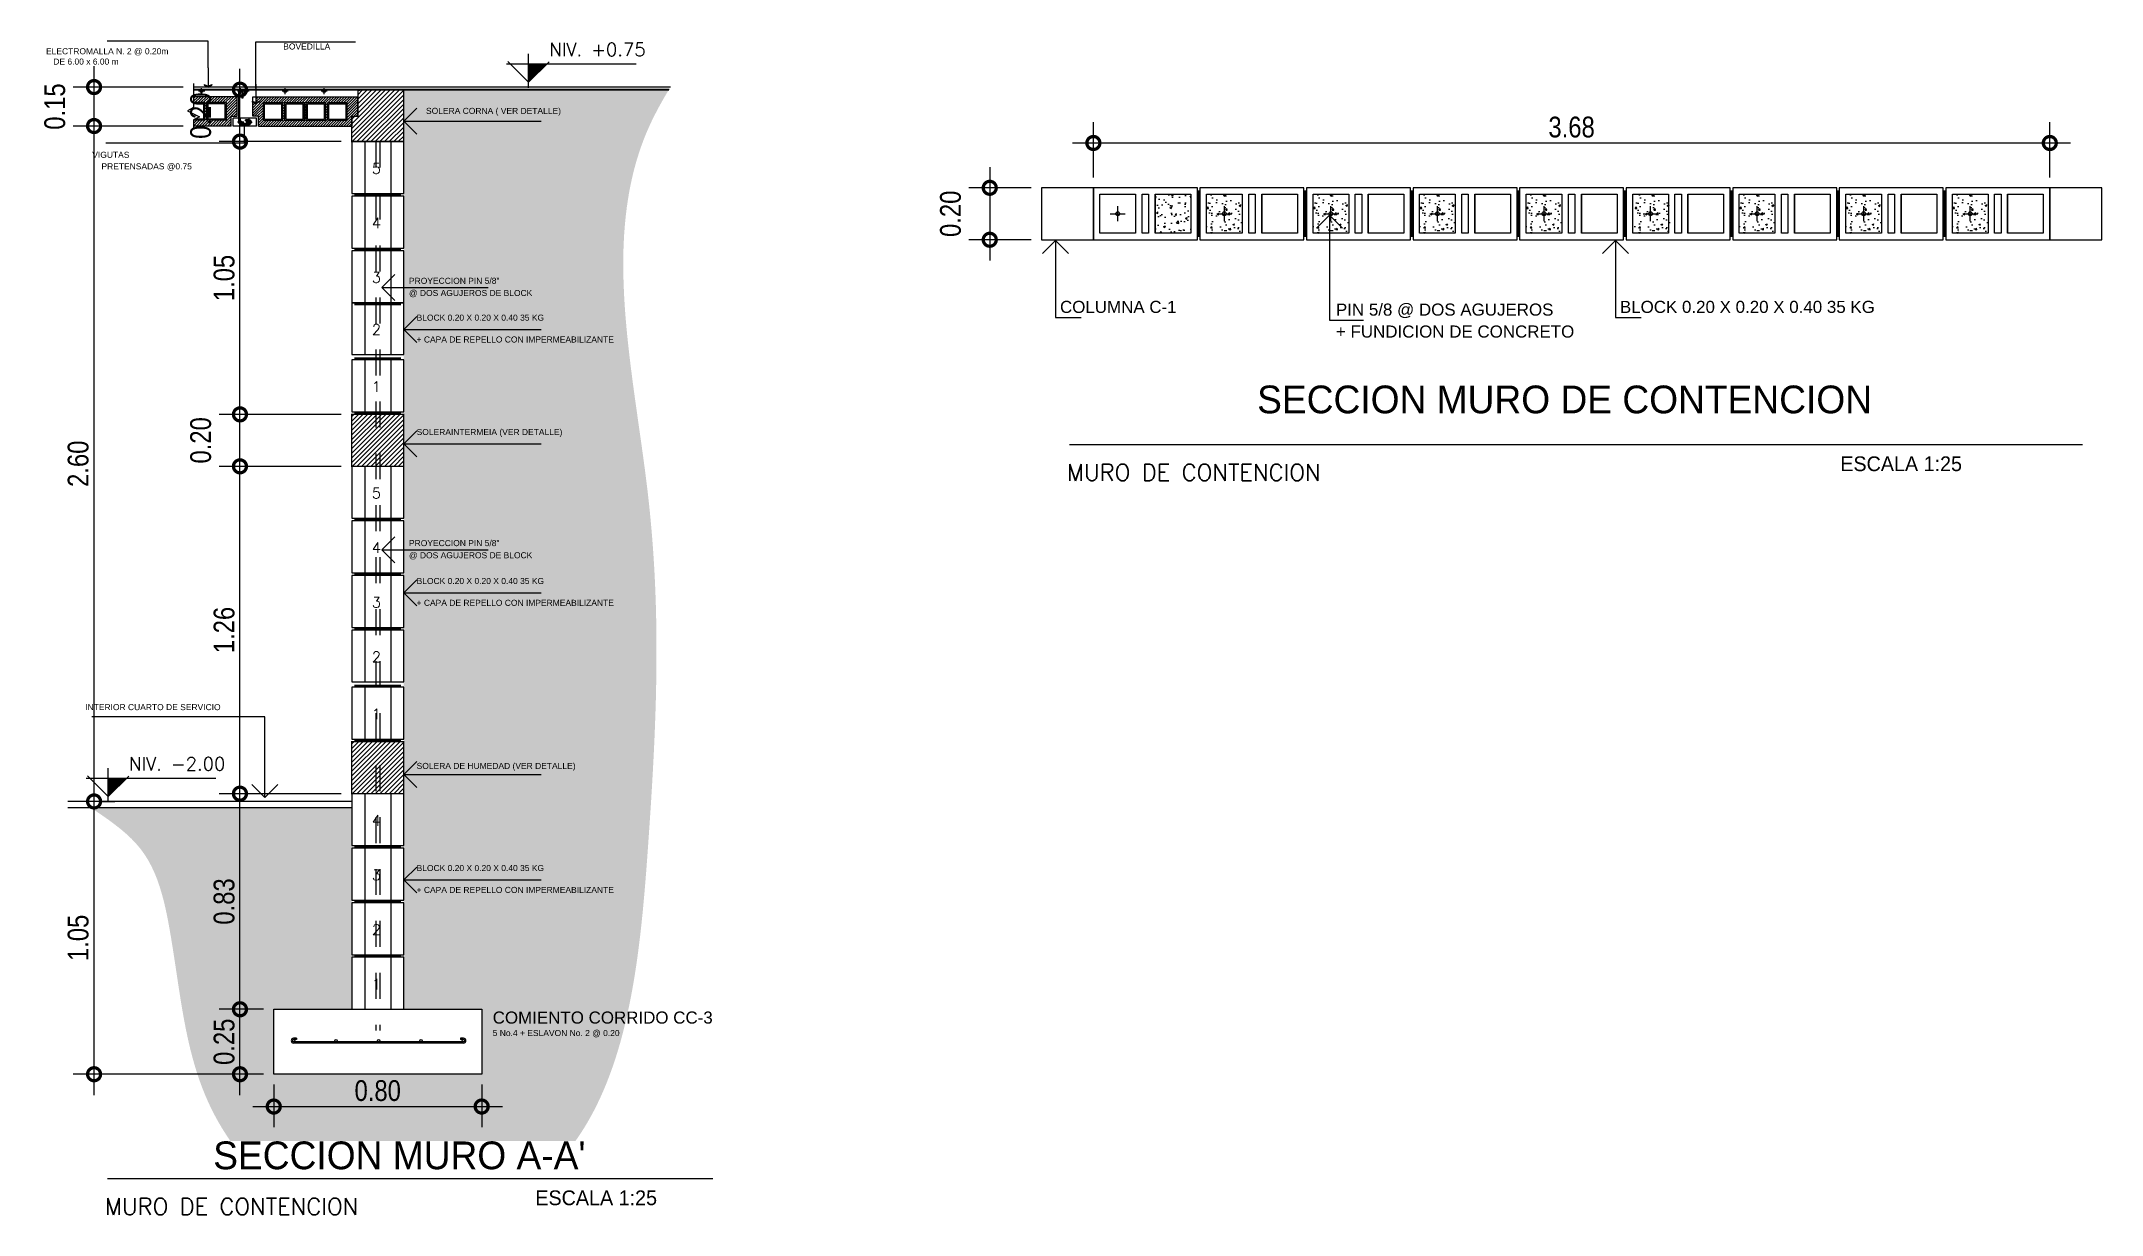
# Model space of a CAD drawing. Header units: inches. Extents: x -9 to 337, y -247 to 209.
# Drawn here: x 142.47 to 150.39, y -55.6 to -51.08 of the extents above; entities that cross this region are included whole.
import ezdxf
from ezdxf.enums import TextEntityAlignment as Align

# ---------------------------------------------------------------- set-up
doc = ezdxf.new("R2010")
doc.units = ezdxf.units.IN
doc.header["$MEASUREMENT"] = 0
doc.header["$PDMODE"] = 34
for name, pattern in [('CENTER2', [1.125, 0.75, -0.125, 0.125, -0.125]), ('DASHED2', [0.375, 0.25, -0.125]), ('HIDDEN', [0.375, 0.25, -0.125])]:
    doc.linetypes.add(name, pattern=pattern)
for name, color, linetype in [('A_COTAS', 1, 'Continuous'), ('ANNOBJ', 2, 'Continuous'), ('CAJETIN', 5, 'DASHED2'), ('CM_CORTE', 2, 'Continuous'), ('CM_COTAS', 1, 'Continuous'), ('COLUMNAS', 1, 'Continuous'), ('COTAS', 1, 'Continuous'), ('DETALLE1', 1, 'Continuous'), ('FLECHAS', 1, 'Continuous'), ('mobiliario', 1, 'Continuous'), ('SECTION', 5, 'Continuous'), ('Textos', 2, 'Continuous'), ('VIGAS', 6, 'CENTER2')]:
    doc.layers.add(name, color=color, linetype=linetype)
doc.styles.add('ARIAL', font='arial.ttf', dxfattribs={"height": 0.14})
doc.styles.add('ML', font='ARIALN.TTF')
doc.styles.add('NT_20', font='romans.shx', dxfattribs={"height": 0.0403})
doc.styles.add('NT_25', font='romans.shx', dxfattribs={"height": 0.0509})
doc.styles.get("Standard").update_dxf_attribs({"font": 'arial.ttf'})
doc.dimstyles.new('DD_20 G', dxfattribs={"dimtxt": 0.08, "dimasz": 0.1, "dimexe": 0.08, "dimexo": 0.04, "dimgap": 0.02, "dimtad": 1, "dimzin": 0, "dimdsep": 46, "dimtxsty": 'ML', "dimblk": 'DOTSMALL', "dimcen": 0.09, "dimdle": 0.08, "dimclrd": 1, "dimclre": 1, "dimclrt": 2, "dimadec": 0, "dimazin": 0, "dimtfac": 1, "dimtofl": 0, "dimtmove": 2, "dimatfit": 3, "dimldrblk": 'OPEN90', "dimfxl": 1, "dimtolj": 1, "dimtzin": 0, "dimarcsym": 0})

msp = doc.modelspace()

# ---------------------------------------------------------------- texts
at = {"layer": 'CAJETIN', "color": 1, "char_height": 0.106867, "attachment_point": 5, "style": 'ARIAL'}
for s, insert in [('{\\fBankGothic Lt BT|b0|i0|c0|p34;\\C3;SECCION MURO DE CONTENCION}', (148.3278, -52.4647)), ("{\\fBankGothic Lt BT|b0|i0|c0|p34;\\C3;SECCION MURO A-A'}", (143.8443, -55.3746))]:
    msp.add_mtext(s, dxfattribs=dict(at, insert=insert))
at = {"layer": 'CAJETIN', "color": 2, "char_height": 0.056763, "width": 3.551236, "attachment_point": 1, "style": 'ARIAL'}
for insert in [(149.3886, -52.6832), (144.3674, -55.5088)]:
    msp.add_mtext('{\\fBankGothic Lt BT|b0|i0|c0|p34;ESCALA 1:25}', dxfattribs=dict(at, insert=insert))
at = {"layer": 'CM_COTAS', "color": 4, "linetype": 'Continuous', "style": 'NT_20'}
for s, p in [('5', (143.7388, -51.5949)), ('4', (143.7388, -51.8049)), ('3', (143.7388, -52.0149)), ('2', (143.7388, -52.2149)), ('1', (143.7388, -52.4349)), ('5', (143.7388, -52.8449)), ('4', (143.7388, -53.0549)), ('3', (143.7388, -53.2649)), ('2', (143.7388, -53.4749)), ('1', (143.7388, -53.6949)), ('4', (143.7388, -54.1049)), ('3', (143.7388, -54.3149)), ('2', (143.7388, -54.5249)), ('1', (143.7388, -54.7349))]:
    msp.add_text(s, height=0.0403, dxfattribs=at).set_placement(p)
at = {"layer": 'mobiliario', "color": 2}
for s, height, p in [('ELECTROMALLA N. 2 @ 0.20m ', 0.023309, (142.4848, -51.1352)), ('BOVEDILLA', 0.02331, (143.3975, -51.1169)), ('DE 6.00 x 6.00 m', 0.023309, (142.5128, -51.175)), ('SOLERA CORNA ( VER DETALLE)', 0.023309, (143.9469, -51.3648)), ('VIGUTAS ', 0.02331, (142.6627, -51.5339)), ('PROYECCION PIN 5/8" ', 0.023309, (143.8814, -52.019)), ('@ DOS AGUJEROS DE BLOCK', 0.023309, (143.8814, -52.0658)), ('COLUMNA C-1', 0.046618, (146.3863, -52.131)), ('BLOCK 0.20 X 0.20 X 0.40 35 KG', 0.046618, (148.5407, -52.131)), ('BLOCK 0.20 X 0.20 X 0.40 35 KG', 0.023309, (143.9107, -52.1607)), ('PIN 5/8 @ DOS AGUJEROS', 0.046618, (147.448, -52.1414)), ('+ CAPA DE REPELLO CON IMPERMEABILIZANTE', 0.023309, (143.9107, -52.2448)), ('+ FUNDICION DE CONCRETO', 0.046618, (147.448, -52.2259)), ('SOLERAINTERMEIA (VER DETALLE)', 0.023309, (143.9107, -52.6011)), ('PROYECCION PIN 5/8" ', 0.023309, (143.8814, -53.0286)), ('@ DOS AGUJEROS DE BLOCK', 0.023309, (143.8814, -53.0753)), ('BLOCK 0.20 X 0.20 X 0.40 35 KG', 0.023309, (143.9107, -53.1744)), ('+ CAPA DE REPELLO CON IMPERMEABILIZANTE', 0.023309, (143.9107, -53.2585)), ('INTERIOR CUARTO DE SERVICIO', 0.023309, (142.6355, -53.66)), ('SOLERA DE HUMEDAD (VER DETALLE)', 0.023309, (143.9107, -53.8863)), ('BLOCK 0.20 X 0.20 X 0.40 35 KG', 0.023309, (143.9107, -54.2795)), ('+ CAPA DE REPELLO CON IMPERMEABILIZANTE', 0.023309, (143.9107, -54.3636)), ('COMIENTO CORRIDO CC-3', 0.046618, (144.2035, -54.8667)), ('5 No.4 + ESLAVON No. 2 @ 0.20', 0.023309, (144.2035, -54.9146))]:
    msp.add_text(s, height=height, dxfattribs=at).set_placement(p)
msp.add_text('PRETENSADAS @0.75', height=0.023309, dxfattribs=at).set_placement((143.046, -51.5784), align=Align.RIGHT)
at = {"layer": 'Textos', "color": 1, "style": 'NT_25'}
for p in [(146.4134, -52.777), (142.7111, -55.6026)]:
    msp.add_text('MURO DE CONTENCION', height=0.06394, dxfattribs=at).set_placement(p)

# ---------------------------------------------------------------- blocks, each defined once
blk = doc.blocks.new('A$C347F2FDA')
at = {"color": 8}
for p, q in [((-0.2375, 0.175), (-0.2375, 0.025)), ((-0.1625, 0.175), (-0.1625, 0.025))]:
    blk.add_line(p, q, dxfattribs=at)
at = {"color": 4}
blk.add_lwpolyline([(-0.4, 0), (0, 0), (0, 0.2), (-0.4, 0.2)], close=True, dxfattribs=at)
at = {"color": 8}
for points in [[(-0.375, 0.175), (-0.2375, 0.175), (-0.2375, 0.025), (-0.375, 0.025)], [(-0.2125, 0.175), (-0.1875, 0.175), (-0.1875, 0.025), (-0.2125, 0.025)], [(-0.1625, 0.175), (-0.025, 0.175), (-0.025, 0.025), (-0.1625, 0.025)]]:
    blk.add_lwpolyline(points, close=True, dxfattribs=at)
blk = doc.blocks.new('ZA_ARRW0')
for p, q in [((-1, 0), (0, 0)), ((-0.14, 0.19), (-0.05, 0)), ((-0.14, 0.19), (-0.1, 0.19)), ((-0.05, 0), (-0.14, -0.19)), ((-0.1, 0.19), (0, 0)), ((0, 0), (-0.1, -0.19)), ((-0.14, -0.19), (-0.1, -0.19))]:
    blk.add_line(p, q)
for points in [[(-0.14, 0.19), (-0.05, 0), (-0.1, 0.19), (0, 0)], [(-0.14, -0.19), (-0.05, 0), (-0.1, -0.19), (0, 0)]]:
    blk.add_solid(points)
blk = doc.blocks.new('ENIV 25')
at = {"linetype": 'Continuous'}
blk.add_hatch(color=256, dxfattribs=at).paths.add_polyline_path([(0.0703, 0.0703), (0, 0.0703), (0, 0)])
for p, q in [((-0.08, 0.08), (0, 0)), ((0, -0.0216), (0, 0.1096)), ((-0.0857, 0.0703), (0.4143, 0.0703)), ((0.0786, 0.0786), (0, 0))]:
    blk.add_line(p, q, dxfattribs=at)
at = {"color": 0, "style": 'NT_25', "flags": 4}
blk.add_attdef('ENIV_25', (0.0794, 0.1006), '', height=0.0509, dxfattribs=at)
blk = doc.blocks.new('_DotSmall')
at = {"color": 0, "linetype": 'ByBlock', "const_width": 0.5}
blk.add_lwpolyline([(-0.0625, 0, 1), (0.0625, 0, 1)], format="xyb", close=True, dxfattribs=at)
blk = doc.blocks.new('_Open90')
at = {"color": 0, "linetype": 'ByBlock', "lineweight": -2}
for p, q in [((0, 0), (-1, 0)), ((-0.5, 0.5), (0, 0)), ((0, 0), (-0.5, -0.5))]:
    blk.add_line(p, q, dxfattribs=at)
blk = doc.blocks.new('*D323')
at = {"color": 1, "lineweight": -2, "transparency": 16777216}
for p, q in [((143.231, -55.1415), (143.231, -54.7315)), ((143.321, -54.8115), (143.151, -54.8115)), ((143.321, -55.0615), (143.151, -55.0615))]:
    blk.add_line(p, q, dxfattribs=at)
at = {"layer": 'DEFPOINTS', "color": 0, "transparency": 16777216}
for p in [(143.231, -54.8115), (143.361, -54.8115), (143.361, -55.0615)]:
    blk.add_point(p, dxfattribs=at)
at = {"color": 1, "lineweight": -2, "transparency": 16777216, "xscale": 0.1, "yscale": 0.1, "zscale": 0.1}
for p, rotation in [((143.231, -54.8115), 90), ((143.231, -55.0615), 270)]:
    blk.add_blockref('_DotSmall', p, dxfattribs=dict(at, rotation=rotation))
at = {"color": 2, "transparency": 16777216, "insert": (143.1702, -54.9365), "char_height": 0.08, "attachment_point": 5, "rotation": 90, "style": 'ML'}
blk.add_mtext('\\A1;0.25', dxfattribs=at)
blk = doc.blocks.new('*D324')
at = {"color": 1, "lineweight": -2, "transparency": 16777216}
for p, q in [((143.231, -54.8915), (143.231, -53.9015)), ((143.621, -53.9815), (143.151, -53.9815)), ((143.321, -54.8115), (143.151, -54.8115))]:
    blk.add_line(p, q, dxfattribs=at)
at = {"layer": 'DEFPOINTS', "color": 0, "transparency": 16777216}
for p in [(143.231, -53.9815), (143.661, -53.9815), (143.361, -54.8115)]:
    blk.add_point(p, dxfattribs=at)
at = {"color": 1, "lineweight": -2, "transparency": 16777216, "xscale": 0.1, "yscale": 0.1, "zscale": 0.1}
for p, rotation in [((143.231, -53.9815), 90), ((143.231, -54.8115), 270)]:
    blk.add_blockref('_DotSmall', p, dxfattribs=dict(at, rotation=rotation))
at = {"color": 2, "transparency": 16777216, "insert": (143.1702, -54.3965), "char_height": 0.08, "attachment_point": 5, "rotation": 90, "style": 'ML'}
blk.add_mtext('\\A1;0.83', dxfattribs=at)
blk = doc.blocks.new('*D325')
at = {"color": 1, "lineweight": -2, "transparency": 16777216}
for p, q in [((143.231, -54.0615), (143.231, -52.6415)), ((143.621, -52.7215), (143.151, -52.7215)), ((143.621, -53.9815), (143.151, -53.9815))]:
    blk.add_line(p, q, dxfattribs=at)
at = {"layer": 'DEFPOINTS', "color": 0, "transparency": 16777216}
for p in [(143.231, -52.7215), (143.661, -52.7215), (143.661, -53.9815)]:
    blk.add_point(p, dxfattribs=at)
at = {"color": 1, "lineweight": -2, "transparency": 16777216, "xscale": 0.1, "yscale": 0.1, "zscale": 0.1}
for p, rotation in [((143.231, -52.7215), 90), ((143.231, -53.9815), 270)]:
    blk.add_blockref('_DotSmall', p, dxfattribs=dict(at, rotation=rotation))
at = {"color": 2, "transparency": 16777216, "insert": (143.1702, -53.3515), "char_height": 0.08, "attachment_point": 5, "rotation": 90, "style": 'ML'}
blk.add_mtext('\\A1;1.26', dxfattribs=at)
blk = doc.blocks.new('*D326')
at = {"color": 1, "lineweight": -2, "transparency": 16777216}
for p, q in [((143.231, -52.8015), (143.231, -52.4415)), ((143.621, -52.5215), (143.151, -52.5215)), ((143.621, -52.7215), (143.151, -52.7215))]:
    blk.add_line(p, q, dxfattribs=at)
at = {"layer": 'DEFPOINTS', "color": 0, "transparency": 16777216}
for p in [(143.231, -52.5215), (143.661, -52.5215), (143.661, -52.7215)]:
    blk.add_point(p, dxfattribs=at)
at = {"color": 1, "lineweight": -2, "transparency": 16777216, "xscale": 0.1, "yscale": 0.1, "zscale": 0.1}
for p, rotation in [((143.231, -52.5215), 90), ((143.231, -52.7215), 270)]:
    blk.add_blockref('_DotSmall', p, dxfattribs=dict(at, rotation=rotation))
at = {"color": 2, "transparency": 16777216, "insert": (143.0802, -52.6215), "char_height": 0.08, "attachment_point": 5, "rotation": 90, "style": 'ML'}
blk.add_mtext('\\A1;0.20', dxfattribs=at)
blk = doc.blocks.new('*D327')
at = {"color": 1, "lineweight": -2, "transparency": 16777216}
for p, q in [((143.231, -52.6015), (143.231, -51.3915)), ((143.621, -51.4715), (143.151, -51.4715)), ((143.621, -52.5215), (143.151, -52.5215))]:
    blk.add_line(p, q, dxfattribs=at)
at = {"layer": 'DEFPOINTS', "color": 0, "transparency": 16777216}
for p in [(143.231, -51.4715), (143.661, -51.4715), (143.661, -52.5215)]:
    blk.add_point(p, dxfattribs=at)
at = {"color": 1, "lineweight": -2, "transparency": 16777216, "xscale": 0.1, "yscale": 0.1, "zscale": 0.1}
for p, rotation in [((143.231, -51.4715), 90), ((143.231, -52.5215), 270)]:
    blk.add_blockref('_DotSmall', p, dxfattribs=dict(at, rotation=rotation))
at = {"color": 2, "transparency": 16777216, "insert": (143.1702, -51.9965), "char_height": 0.08, "attachment_point": 5, "rotation": 90, "style": 'ML'}
blk.add_mtext('\\A1;1.05', dxfattribs=at)
blk = doc.blocks.new('*D328')
at = {"color": 1, "lineweight": -2, "transparency": 16777216}
for p, q in [((143.231, -51.5515), (143.231, -51.1915)), ((143.6449, -51.2715), (143.151, -51.2715)), ((143.621, -51.4715), (143.151, -51.4715))]:
    blk.add_line(p, q, dxfattribs=at)
at = {"layer": 'DEFPOINTS', "color": 0, "transparency": 16777216}
for p in [(143.231, -51.2715), (143.6849, -51.2715), (143.661, -51.4715)]:
    blk.add_point(p, dxfattribs=at)
at = {"color": 1, "lineweight": -2, "transparency": 16777216, "xscale": 0.1, "yscale": 0.1, "zscale": 0.1}
for p, rotation in [((143.231, -51.2715), 90), ((143.231, -51.4715), 270)]:
    blk.add_blockref('_DotSmall', p, dxfattribs=dict(at, rotation=rotation))
at = {"color": 2, "transparency": 16777216, "insert": (143.0802, -51.3715), "char_height": 0.08, "attachment_point": 5, "rotation": 90, "style": 'ML'}
blk.add_mtext('\\A1;0.20', dxfattribs=at)
blk = doc.blocks.new('*D329')
at = {"color": 1, "lineweight": -2, "transparency": 16777216}
for p, q in [((142.6696, -55.1415), (142.6696, -53.9315)), ((142.6989, -54.0115), (142.7496, -54.0115)), ((143.321, -55.0615), (142.5896, -55.0615))]:
    blk.add_line(p, q, dxfattribs=at)
at = {"layer": 'DEFPOINTS', "color": 0, "transparency": 16777216}
for p in [(142.6589, -54.0115), (142.6696, -54.0115), (143.361, -55.0615)]:
    blk.add_point(p, dxfattribs=at)
at = {"color": 1, "lineweight": -2, "transparency": 16777216, "xscale": 0.1, "yscale": 0.1, "zscale": 0.1}
for p, rotation in [((142.6696, -54.0115), 90), ((142.6696, -55.0615), 270)]:
    blk.add_blockref('_DotSmall', p, dxfattribs=dict(at, rotation=rotation))
at = {"color": 2, "transparency": 16777216, "insert": (142.6087, -54.5365), "char_height": 0.08, "attachment_point": 5, "rotation": 90, "style": 'ML'}
blk.add_mtext('\\A1;1.05', dxfattribs=at)
blk = doc.blocks.new('*D330')
at = {"color": 1, "lineweight": -2, "transparency": 16777216}
for p, q in [((142.6696, -54.0915), (142.6696, -51.3315)), ((143.0127, -51.4115), (142.5896, -51.4115)), ((142.6989, -54.0115), (142.7496, -54.0115))]:
    blk.add_line(p, q, dxfattribs=at)
at = {"layer": 'DEFPOINTS', "color": 0, "transparency": 16777216}
for p in [(142.6696, -51.4115), (143.0527, -51.4115), (142.6589, -54.0115)]:
    blk.add_point(p, dxfattribs=at)
at = {"color": 1, "lineweight": -2, "transparency": 16777216, "xscale": 0.1, "yscale": 0.1, "zscale": 0.1}
for p, rotation in [((142.6696, -51.4115), 90), ((142.6696, -54.0115), 270)]:
    blk.add_blockref('_DotSmall', p, dxfattribs=dict(at, rotation=rotation))
at = {"color": 2, "transparency": 16777216, "insert": (142.6087, -52.7115), "char_height": 0.08, "attachment_point": 5, "rotation": 90, "style": 'ML'}
blk.add_mtext('\\A1;2.60', dxfattribs=at)
blk = doc.blocks.new('*D331')
at = {"color": 1, "lineweight": -2, "transparency": 16777216}
for p, q in [((142.6696, -51.4915), (142.6696, -51.1815)), ((143.0124, -51.2615), (142.5896, -51.2615)), ((143.0127, -51.4115), (142.5896, -51.4115))]:
    blk.add_line(p, q, dxfattribs=at)
at = {"layer": 'DEFPOINTS', "color": 0, "transparency": 16777216}
for p in [(142.6696, -51.2615), (143.0524, -51.2615), (143.0527, -51.4115)]:
    blk.add_point(p, dxfattribs=at)
at = {"color": 1, "lineweight": -2, "transparency": 16777216, "xscale": 0.1, "yscale": 0.1, "zscale": 0.1}
for p, rotation in [((142.6696, -51.2615), 90), ((142.6696, -51.4115), 270)]:
    blk.add_blockref('_DotSmall', p, dxfattribs=dict(at, rotation=rotation))
at = {"color": 2, "transparency": 16777216, "insert": (142.5187, -51.3365), "char_height": 0.08, "attachment_point": 5, "rotation": 90, "style": 'ML'}
blk.add_mtext('\\A1;0.15', dxfattribs=at)
blk = doc.blocks.new('*D333')
at = {"color": 1, "lineweight": -2, "transparency": 16777216}
for p, q in [((143.361, -55.1015), (143.361, -55.2659)), ((144.161, -55.1015), (144.161, -55.2659)), ((143.281, -55.1859), (144.241, -55.1859))]:
    blk.add_line(p, q, dxfattribs=at)
at = {"layer": 'DEFPOINTS', "color": 0, "transparency": 16777216}
for p in [(143.361, -55.0615), (144.161, -55.0615), (144.161, -55.1859)]:
    blk.add_point(p, dxfattribs=at)
at = {"color": 1, "lineweight": -2, "transparency": 16777216, "xscale": 0.1, "yscale": 0.1, "zscale": 0.1, "rotation": 180}
blk.add_blockref('_DotSmall', (143.361, -55.1859), dxfattribs=at)
at = {"color": 1, "lineweight": -2, "transparency": 16777216, "xscale": 0.1, "yscale": 0.1, "zscale": 0.1}
blk.add_blockref('_DotSmall', (144.161, -55.1859), dxfattribs=at)
at = {"color": 2, "transparency": 16777216, "insert": (143.761, -55.125), "char_height": 0.08, "attachment_point": 5, "style": 'ML'}
blk.add_mtext('\\A1;0.80', dxfattribs=at)
blk = doc.blocks.new('*D334')
at = {"color": 1, "lineweight": -2, "transparency": 16777216}
for p, q in [((146.5148, -51.6093), (146.5148, -51.3968)), ((150.1948, -51.6093), (150.1948, -51.3968)), ((146.4348, -51.4768), (150.2748, -51.4768))]:
    blk.add_line(p, q, dxfattribs=at)
at = {"layer": 'DEFPOINTS', "color": 0, "transparency": 16777216}
for p in [(150.1948, -51.4768), (146.5148, -51.6493), (150.1948, -51.6493)]:
    blk.add_point(p, dxfattribs=at)
at = {"color": 1, "lineweight": -2, "transparency": 16777216, "xscale": 0.1, "yscale": 0.1, "zscale": 0.1, "rotation": 180}
blk.add_blockref('_DotSmall', (146.5148, -51.4768), dxfattribs=at)
at = {"color": 1, "lineweight": -2, "transparency": 16777216, "xscale": 0.1, "yscale": 0.1, "zscale": 0.1}
blk.add_blockref('_DotSmall', (150.1948, -51.4768), dxfattribs=at)
at = {"color": 2, "transparency": 16777216, "insert": (148.3548, -51.4159), "char_height": 0.08, "attachment_point": 5, "style": 'ML'}
blk.add_mtext('\\A1;3.68', dxfattribs=at)
blk = doc.blocks.new('*D335')
at = {"color": 1, "lineweight": -2, "transparency": 16777216}
for p, q in [((146.116, -51.5693), (146.116, -51.9293)), ((146.2748, -51.6493), (146.036, -51.6493)), ((146.2748, -51.8493), (146.036, -51.8493))]:
    blk.add_line(p, q, dxfattribs=at)
at = {"layer": 'DEFPOINTS', "color": 0, "transparency": 16777216}
for p in [(146.3148, -51.6493), (146.116, -51.8493), (146.3148, -51.8493)]:
    blk.add_point(p, dxfattribs=at)
at = {"color": 1, "lineweight": -2, "transparency": 16777216, "xscale": 0.1, "yscale": 0.1, "zscale": 0.1}
for p, rotation in [((146.116, -51.6493), 90), ((146.116, -51.8493), 270)]:
    blk.add_blockref('_DotSmall', p, dxfattribs=dict(at, rotation=rotation))
at = {"color": 2, "transparency": 16777216, "insert": (145.9652, -51.7493), "char_height": 0.08, "attachment_point": 5, "rotation": 90, "style": 'ML'}
blk.add_mtext('\\A1;0.20', dxfattribs=at)

# ---------------------------------------------------------------- dimensions: what is measured, and where the dimension line sits
for base, p1, p2, picture, middle in [((142.6696, -51.2615), (143.0527, -51.4115), (143.0524, -51.2615), '*D331', (142.5187, -51.3365)), ((143.231, -51.2715), (143.661, -51.4715), (143.6849, -51.2715), '*D328', (143.0802, -51.3715)), ((142.6696, -51.4115), (142.6589, -54.0115), (143.0527, -51.4115), '*D330', (142.6087, -52.7115)), ((143.231, -51.4715), (143.661, -52.5215), (143.661, -51.4715), '*D327', (143.1702, -51.9965)), ((146.116, -51.8493), (146.3148, -51.6493), (146.3148, -51.8493), '*D335', (145.9652, -51.7493)), ((143.231, -52.5215), (143.661, -52.7215), (143.661, -52.5215), '*D326', (143.0802, -52.6215)), ((143.231, -52.7215), (143.661, -53.9815), (143.661, -52.7215), '*D325', (143.1702, -53.3515)), ((143.231, -53.9815), (143.361, -54.8115), (143.661, -53.9815), '*D324', (143.1702, -54.3965)), ((142.6696, -54.0115), (143.361, -55.0615), (142.6589, -54.0115), '*D329', (142.6087, -54.5365)), ((143.231, -54.8115), (143.361, -55.0615), (143.361, -54.8115), '*D323', (143.1702, -54.9365))]:
    dim = msp.add_linear_dim(base=base, p1=p1, p2=p2, angle=90, dimstyle='DD_20 G')
    dim.commit()
    dim.dimension.update_dxf_attribs({"geometry": picture, "text_midpoint": middle})
for base, p1, p2, picture, middle in [((150.1948, -51.4768), (146.5148, -51.6493), (150.1948, -51.6493), '*D334', (148.3548, -51.4159)), ((144.161, -55.1859), (143.361, -55.0615), (144.161, -55.0615), '*D333', (143.761, -55.125))]:
    dim = msp.add_linear_dim(base=base, p1=p1, p2=p2, dimstyle='DD_20 G')
    dim.commit()
    dim.dimension.update_dxf_attribs({"geometry": picture, "text_midpoint": middle})

# ---------------------------------------------------------------- hatches: boundary and pattern name
at = {"transparency": 33554610}
h = msp.add_hatch(dxfattribs=at)
h.set_pattern_fill('EARTH', color=8, scale=0.3)
h.set_pattern_definition([(0, (37.337525, 21.91412), (0.075, 0.075), [0.075, -0.075]), (0, (37.337525, 21.94224), (0.075, 0.075), [0.075, -0.075]), (0, (37.337525, 21.97037), (0.075, 0.075), [0.075, -0.075]), (90, (37.3469, 21.97974), (-0.075, 0.075), [0.075, -0.075]), (90, (37.375025, 21.97974), (-0.075, 0.075), [0.075, -0.075]), (90, (37.40315, 21.97974), (-0.075, 0.075), [0.075, -0.075])])
h.paths.add_polyline_path([(143.1831, -54.5251), (143.1831, -54.2675), (143.0182, -54.2675), (143.0182, -54.5251)], flags=24)
h.paths.add_polyline_path([(144.1959, -54.9291), (144.6995, -54.9291), (144.6995, -54.8832), (144.1959, -54.8832)], flags=24)
h.paths.add_polyline_path([(144.1915, -54.8796), (145.0622, -54.8796), (145.0622, -54.8072), (144.1915, -54.8072)], flags=9)
h.paths.add_polyline_path([(143.9047, -54.37), (144.6758, -54.37), (144.6758, -54.3338), (143.9047, -54.3338)], flags=24)
h.paths.add_polyline_path([(143.9047, -53.2649), (144.6758, -53.2649), (144.6758, -53.2288), (143.9047, -53.2288)], flags=24)
h.paths.add_polyline_path([(143.9047, -52.2512), (144.6758, -52.2512), (144.6758, -52.215), (143.9047, -52.215)], flags=24)
h.paths.add_polyline_path([(143.8738, -53.0898), (144.3637, -53.0898), (144.3637, -53.0439), (143.8738, -53.0439)], flags=24)
h.paths.add_polyline_path([(143.8754, -53.035), (144.2446, -53.035), (144.2446, -52.9988), (143.8754, -52.9988)], flags=24)
h.paths.add_polyline_path([(143.8738, -52.0803), (144.3637, -52.0803), (144.3637, -52.0344), (143.8738, -52.0344)], flags=24)
h.paths.add_polyline_path([(143.8754, -52.0255), (144.2446, -52.0255), (144.2446, -51.9893), (143.8754, -51.9893)], flags=24)
h.paths.add_polyline_path([(143.9047, -54.2859), (144.4073, -54.2859), (144.4073, -54.2497), (143.9047, -54.2497)], flags=24)
h.paths.add_polyline_path([(143.9047, -53.1809), (144.4073, -53.1809), (144.4073, -53.1447), (143.9047, -53.1447)], flags=24)
h.paths.add_polyline_path([(143.9047, -52.1671), (144.4073, -52.1671), (144.4073, -52.1309), (143.9047, -52.1309)], flags=24)
h.paths.add_polyline_path([(143.9031, -53.9008), (144.5299, -53.9008), (144.5299, -53.855), (143.9031, -53.855)], flags=24)
h.paths.add_polyline_path([(143.9031, -52.6156), (144.4793, -52.6156), (144.4793, -52.5698), (143.9031, -52.5698)], flags=24)
h.paths.add_polyline_path([(143.9393, -51.3793), (144.4739, -51.3793), (144.4739, -51.3334), (143.9393, -51.3334)], flags=24)
h.paths.add_polyline_path([(143.1944, -55.3187), (144.5216, -55.3187), (144.5252, -55.3137), (144.5402, -55.2917), (144.5546, -55.2693), (144.5684, -55.2464), (144.5816, -55.223), (144.5943, -55.1992), (144.6064, -55.175), (144.6181, -55.1503), (144.6292, -55.1253), (144.6398, -55.0999), (144.65, -55.0741), (144.6596, -55.048), (144.6689, -55.0216), (144.6777, -54.9948), (144.686, -54.9678), (144.694, -54.9404), (144.7015, -54.9128), (144.7087, -54.885), (144.7155, -54.8569), (144.7219, -54.8286), (144.728, -54.8001), (144.7338, -54.7714), (144.7393, -54.7425), (144.7444, -54.7135), (144.7493, -54.6843), (144.7539, -54.6551), (144.7582, -54.6257), (144.7623, -54.5962), (144.7661, -54.5666), (144.7698, -54.537), (144.7732, -54.5073), (144.7764, -54.4776), (144.7795, -54.4479), (144.7824, -54.4182), (144.7851, -54.3885), (144.7878, -54.3589), (144.7902, -54.3293), (144.7926, -54.2997), (144.7949, -54.2703), (144.7971, -54.2409), (144.7992, -54.2116), (144.8013, -54.1825), (144.8033, -54.1535), (144.8053, -54.1247), (144.8073, -54.096), (144.8092, -54.0674), (144.8111, -54.039), (144.8129, -54.0106), (144.8146, -53.9824), (144.8163, -53.9543), (144.8179, -53.9264), (144.8195, -53.8985), (144.821, -53.8707), (144.8224, -53.843), (144.8238, -53.8154), (144.8251, -53.7878), (144.8263, -53.7604), (144.8274, -53.733), (144.8284, -53.7057), (144.8294, -53.6785), (144.8303, -53.6513), (144.8311, -53.6242), (144.8317, -53.5971), (144.8323, -53.5701), (144.8328, -53.5431), (144.8332, -53.5161), (144.8335, -53.4892), (144.8337, -53.4623), (144.8337, -53.4354), (144.8337, -53.4086), (144.8335, -53.3817), (144.8333, -53.3549), (144.8329, -53.328), (144.8323, -53.3012), (144.8317, -53.2743), (144.8309, -53.2474), (144.83, -53.2206), (144.829, -53.1937), (144.8278, -53.1667), (144.8265, -53.1398), (144.825, -53.1128), (144.8234, -53.0857), (144.8217, -53.0586), (144.8198, -53.0315), (144.8177, -53.0043), (144.8155, -52.977), (144.8131, -52.9497), (144.8106, -52.9223), (144.8079, -52.8949), (144.805, -52.8673), (144.802, -52.8397), (144.7988, -52.812), (144.7954, -52.7842), (144.7919, -52.7563), (144.7883, -52.7283), (144.7845, -52.7003), (144.7807, -52.6722), (144.7768, -52.6441), (144.7728, -52.6159), (144.7688, -52.5876), (144.7648, -52.5594), (144.7608, -52.5311), (144.7568, -52.5027), (144.7528, -52.4744), (144.7489, -52.446), (144.745, -52.4176), (144.7412, -52.3893), (144.7376, -52.3609), (144.734, -52.3325), (144.7306, -52.3042), (144.7273, -52.2758), (144.7242, -52.2475), (144.7212, -52.2193), (144.7185, -52.191), (144.716, -52.1628), (144.7137, -52.1347), (144.7117, -52.1066), (144.7099, -52.0786), (144.7085, -52.0506), (144.7073, -52.0228), (144.7065, -51.995), (144.706, -51.9673), (144.7059, -51.9396), (144.7061, -51.9121), (144.7067, -51.8847), (144.7078, -51.8574), (144.7092, -51.8302), (144.7112, -51.8031), (144.7135, -51.7762), (144.7164, -51.7493), (144.7197, -51.7227), (144.7236, -51.6961), (144.7279, -51.6697), (144.7329, -51.6435), (144.7384, -51.6175), (144.7444, -51.5916), (144.7511, -51.5658), (144.7584, -51.5403), (144.7663, -51.5149), (144.7748, -51.4898), (144.7841, -51.4648), (144.794, -51.44), (144.8046, -51.4155), (144.8159, -51.3911), (144.8279, -51.367), (144.8404, -51.343), (144.8535, -51.3192), (144.8671, -51.2955), (144.8811, -51.272), (143.861, -51.272), (143.861, -54.8115), (144.161, -54.8115), (144.161, -55.0615), (143.361, -55.0615), (143.361, -54.8115), (143.661, -54.8115), (143.661, -54.6115), (143.661, -54.6015), (143.661, -54.6015), (143.661, -54.4015), (143.661, -54.3915), (143.661, -54.3915), (143.661, -54.1915), (143.661, -54.1815), (143.661, -54.1815), (143.661, -54.0365), (142.6589, -54.0365), (142.6823, -54.0524), (142.7056, -54.0684), (142.7285, -54.0846), (142.7508, -54.1013), (142.7725, -54.1184), (142.7933, -54.1362), (142.8131, -54.1547), (142.8316, -54.1742), (142.8488, -54.1946), (142.8644, -54.2162), (142.8785, -54.2388), (142.8911, -54.2625), (142.9025, -54.2871), (142.9126, -54.3124), (142.9217, -54.3385), (142.9298, -54.3651), (142.9371, -54.3922), (142.9437, -54.4197), (142.9496, -54.4475), (142.9551, -54.4754), (142.9602, -54.5033), (142.965, -54.5313), (142.9696, -54.5592), (142.974, -54.587), (142.9783, -54.6148), (142.9825, -54.6425), (142.9867, -54.6701), (142.9908, -54.6976), (142.9949, -54.7251), (142.9992, -54.7524), (143.0035, -54.7797), (143.008, -54.8069), (143.0127, -54.8339), (143.0176, -54.8608), (143.0228, -54.8876), (143.0283, -54.9143), (143.0342, -54.9408), (143.0405, -54.9672), (143.0473, -54.9934), (143.0545, -55.0195), (143.0622, -55.0454), (143.0706, -55.0711), (143.0795, -55.0967), (143.0891, -55.122), (143.0994, -55.1472), (143.1104, -55.1722), (143.1222, -55.197), (143.1348, -55.2215), (143.1482, -55.2459), (143.1624, -55.2699), (143.1774, -55.2935), (143.193, -55.3169)])
h = msp.add_hatch(dxfattribs=at)
h.set_pattern_fill('ANSI31', color=8, scale=0.1)
h.set_pattern_definition([(45, (37.337525, 24.424117), (-0.0088388348, 0.0088388348), [])])
h.paths.add_polyline_path([(143.6849, -51.2715), (143.6849, -51.374), (143.661, -51.374), (143.661, -51.4715), (143.861, -51.4715), (143.861, -51.2715)])
h = msp.add_hatch(dxfattribs=at)
h.set_pattern_fill('AR-CONC', color=8, scale=0.01)
h.set_pattern_definition([(50, (37.337525, 21.914117), (0.071726018, -0.006275213), [0.0075, -0.0825]), (355, (37.337525, 21.91412), (-0.013875133, 0.075219213), [0.006, -0.066]), (100.451444, (37.3435, 21.913594), (0.057850885, 0.068944), [0.00637402, -0.07011421]), (46.1842, (37.337525, 21.93412), (0.106724133, -0.01655193), [0.01125, -0.12375]), (96.63564, (37.34642, 21.93274), (0.093466195, 0.09741186), [0.00956103, -0.10517138]), (351.18416, (37.33753, 21.93412), (0.09346619, 0.09741186), [0.009, -0.099]), (21, (37.347525, 21.929117), (0.059690705, -0.04026189), [0.0075, -0.0825]), (326, (37.347525, 21.92912), (0.024331533, 0.072515005), [0.006, -0.066]), (71.451445, (37.3525, 21.92576), (0.084022238, 0.032253115), [0.00637402, -0.07011421]), (37.5, (37.337525, 21.914117), (0.0012159855, 0.0332893854), [0, -0.0652, 0, -0.067, 0, -0.06625]), (7.5, (37.337525, 21.914117), (0.026306954, 0.039441171), [0, -0.0382, 0, -0.0637, 0, -0.02525]), (327.5, (37.315225, 21.914117), (0.0533822436, -0.002255487), [0, -0.025, 0, -0.078, 0, -0.1035]), (317.5, (37.305225, 21.914117), (0.058318617, 0.010010498), [0, -0.0325, 0, -0.0518, 0, -0.0735])])
h.paths.add_polyline_path([(146.7523, -51.8243), (146.8898, -51.8243), (146.8898, -51.6743), (146.7523, -51.6743)])
h = msp.add_hatch(dxfattribs=at)
h.set_pattern_fill('AR-CONC', color=8, scale=0.01)
h.set_pattern_definition([(50, (37.747525, 21.914117), (0.071726018, -0.006275213), [0.0075, -0.0825]), (355, (37.747525, 21.91412), (-0.013875133, 0.075219213), [0.006, -0.066]), (100.451444, (37.7535, 21.913594), (0.057850885, 0.068944), [0.00637402, -0.07011421]), (46.1842, (37.747525, 21.93412), (0.106724133, -0.01655193), [0.01125, -0.12375]), (96.63564, (37.75642, 21.93274), (0.093466195, 0.09741186), [0.00956103, -0.10517138]), (351.18416, (37.74753, 21.93412), (0.09346619, 0.09741186), [0.009, -0.099]), (21, (37.757525, 21.929117), (0.059690705, -0.04026189), [0.0075, -0.0825]), (326, (37.757525, 21.92912), (0.024331533, 0.072515005), [0.006, -0.066]), (71.451445, (37.7625, 21.92576), (0.084022238, 0.032253115), [0.00637402, -0.07011421]), (37.5, (37.747525, 21.914117), (0.0012159855, 0.0332893854), [0, -0.0652, 0, -0.067, 0, -0.06625]), (7.5, (37.747525, 21.914117), (0.026306954, 0.039441171), [0, -0.0382, 0, -0.0637, 0, -0.02525]), (327.5, (37.725225, 21.914117), (0.0533822436, -0.002255487), [0, -0.025, 0, -0.078, 0, -0.1035]), (317.5, (37.715225, 21.914117), (0.058318617, 0.010010498), [0, -0.0325, 0, -0.0518, 0, -0.0735])])
h.paths.add_polyline_path([(147.0873, -51.6743), (146.9498, -51.6743), (146.9498, -51.8243), (147.0873, -51.8243)])
h.paths.add_polyline_path([(147.0261, -51.7493, -1), (147.0111, -51.7493, -1)], flags=16)
h = msp.add_hatch(dxfattribs=at)
h.set_pattern_fill('AR-CONC', color=8, scale=0.01)
h.set_pattern_definition([(50, (38.157525, 21.914117), (0.071726018, -0.006275213), [0.0075, -0.0825]), (355, (38.157525, 21.91412), (-0.013875133, 0.075219213), [0.006, -0.066]), (100.451444, (38.1635, 21.913594), (0.057850885, 0.068944), [0.00637402, -0.07011421]), (46.1842, (38.157525, 21.93412), (0.106724133, -0.01655193), [0.01125, -0.12375]), (96.63564, (38.16642, 21.93274), (0.093466195, 0.09741186), [0.00956103, -0.10517138]), (351.18416, (38.15753, 21.93412), (0.09346619, 0.09741186), [0.009, -0.099]), (21, (38.167525, 21.929117), (0.059690705, -0.04026189), [0.0075, -0.0825]), (326, (38.167525, 21.92912), (0.024331533, 0.072515005), [0.006, -0.066]), (71.451445, (38.1725, 21.92576), (0.084022238, 0.032253115), [0.00637402, -0.07011421]), (37.5, (38.157525, 21.914117), (0.0012159855, 0.0332893854), [0, -0.0652, 0, -0.067, 0, -0.06625]), (7.5, (38.157525, 21.914117), (0.026306954, 0.039441171), [0, -0.0382, 0, -0.0637, 0, -0.02525]), (327.5, (38.135225, 21.914117), (0.0533822436, -0.002255487), [0, -0.025, 0, -0.078, 0, -0.1035]), (317.5, (38.125225, 21.914117), (0.058318617, 0.010010498), [0, -0.0325, 0, -0.0518, 0, -0.0735])])
h.paths.add_polyline_path([(147.4973, -51.6743), (147.3598, -51.6743), (147.3598, -51.8243), (147.4973, -51.8243)])
h.paths.add_polyline_path([(147.4361, -51.7493, -1), (147.4211, -51.7493, -1)], flags=16)
h = msp.add_hatch(dxfattribs=at)
h.set_pattern_fill('AR-CONC', color=8, scale=0.01)
h.set_pattern_definition([(50, (38.567525, 21.914117), (0.071726018, -0.006275213), [0.0075, -0.0825]), (355, (38.567525, 21.91412), (-0.013875133, 0.075219213), [0.006, -0.066]), (100.451444, (38.5735, 21.913594), (0.057850885, 0.068944), [0.00637402, -0.07011421]), (46.1842, (38.567525, 21.93412), (0.106724133, -0.01655193), [0.01125, -0.12375]), (96.63564, (38.57642, 21.93274), (0.093466195, 0.09741186), [0.00956103, -0.10517138]), (351.18416, (38.56753, 21.93412), (0.09346619, 0.09741186), [0.009, -0.099]), (21, (38.577525, 21.929117), (0.059690705, -0.04026189), [0.0075, -0.0825]), (326, (38.577525, 21.92912), (0.024331533, 0.072515005), [0.006, -0.066]), (71.451445, (38.5825, 21.92576), (0.084022238, 0.032253115), [0.00637402, -0.07011421]), (37.5, (38.567525, 21.914117), (0.0012159855, 0.0332893854), [0, -0.0652, 0, -0.067, 0, -0.06625]), (7.5, (38.567525, 21.914117), (0.026306954, 0.039441171), [0, -0.0382, 0, -0.0637, 0, -0.02525]), (327.5, (38.545225, 21.914117), (0.0533822436, -0.002255487), [0, -0.025, 0, -0.078, 0, -0.1035]), (317.5, (38.535225, 21.914117), (0.058318617, 0.010010498), [0, -0.0325, 0, -0.0518, 0, -0.0735])])
h.paths.add_polyline_path([(147.9073, -51.6743), (147.7698, -51.6743), (147.7698, -51.8243), (147.9073, -51.8243)])
h.paths.add_polyline_path([(147.8461, -51.7493, -1), (147.8311, -51.7493, -1)], flags=16)
h = msp.add_hatch(dxfattribs=at)
h.set_pattern_fill('AR-CONC', color=8, scale=0.01)
h.set_pattern_definition([(50, (38.977525, 21.914117), (0.071726018, -0.006275213), [0.0075, -0.0825]), (355, (38.977525, 21.91412), (-0.013875133, 0.075219213), [0.006, -0.066]), (100.451444, (38.9835, 21.913594), (0.057850885, 0.068944), [0.00637402, -0.07011421]), (46.1842, (38.977525, 21.93412), (0.106724133, -0.01655193), [0.01125, -0.12375]), (96.63564, (38.98642, 21.93274), (0.093466195, 0.09741186), [0.00956103, -0.10517138]), (351.18416, (38.97753, 21.93412), (0.09346619, 0.09741186), [0.009, -0.099]), (21, (38.987525, 21.929117), (0.059690705, -0.04026189), [0.0075, -0.0825]), (326, (38.987525, 21.92912), (0.024331533, 0.072515005), [0.006, -0.066]), (71.451445, (38.9925, 21.92576), (0.084022238, 0.032253115), [0.00637402, -0.07011421]), (37.5, (38.977525, 21.914117), (0.0012159855, 0.0332893854), [0, -0.0652, 0, -0.067, 0, -0.06625]), (7.5, (38.977525, 21.914117), (0.026306954, 0.039441171), [0, -0.0382, 0, -0.0637, 0, -0.02525]), (327.5, (38.955225, 21.914117), (0.0533822436, -0.002255487), [0, -0.025, 0, -0.078, 0, -0.1035]), (317.5, (38.945225, 21.914117), (0.058318617, 0.010010498), [0, -0.0325, 0, -0.0518, 0, -0.0735])])
h.paths.add_polyline_path([(148.3173, -51.6743), (148.1798, -51.6743), (148.1798, -51.8243), (148.3173, -51.8243)])
h.paths.add_polyline_path([(148.2561, -51.7493, -1), (148.2411, -51.7493, -1)], flags=16)
h = msp.add_hatch(dxfattribs=at)
h.set_pattern_fill('AR-CONC', color=8, scale=0.01)
h.set_pattern_definition([(50, (39.394805, 21.914117), (0.071726018, -0.006275213), [0.0075, -0.0825]), (355, (39.394805, 21.91412), (-0.013875133, 0.075219213), [0.006, -0.066]), (100.451444, (39.40078, 21.913594), (0.057850885, 0.068944), [0.00637402, -0.07011421]), (46.1842, (39.394805, 21.93412), (0.106724133, -0.01655193), [0.01125, -0.12375]), (96.63564, (39.4037, 21.93274), (0.093466195, 0.09741186), [0.00956103, -0.10517138]), (351.18416, (39.3948, 21.93412), (0.09346619, 0.09741186), [0.009, -0.099]), (21, (39.404805, 21.929117), (0.059690705, -0.04026189), [0.0075, -0.0825]), (326, (39.404805, 21.92912), (0.024331533, 0.072515005), [0.006, -0.066]), (71.451445, (39.40978, 21.92576), (0.084022238, 0.032253115), [0.00637402, -0.07011421]), (37.5, (39.394805, 21.914117), (0.0012159855, 0.0332893854), [0, -0.0652, 0, -0.067, 0, -0.06625]), (7.5, (39.394805, 21.914117), (0.026306954, 0.039441171), [0, -0.0382, 0, -0.0637, 0, -0.02525]), (327.5, (39.372505, 21.914117), (0.0533822436, -0.002255487), [0, -0.025, 0, -0.078, 0, -0.1035]), (317.5, (39.362505, 21.914117), (0.058318617, 0.010010498), [0, -0.0325, 0, -0.0518, 0, -0.0735])])
h.paths.add_polyline_path([(148.7346, -51.6743), (148.5971, -51.6743), (148.5971, -51.8243), (148.7346, -51.8243)])
h.paths.add_polyline_path([(148.6734, -51.7493, -1), (148.6584, -51.7493, -1)], flags=16)
h = msp.add_hatch(dxfattribs=at)
h.set_pattern_fill('AR-CONC', color=8, scale=0.01)
h.set_pattern_definition([(50, (39.797525, 21.914117), (0.071726018, -0.006275213), [0.0075, -0.0825]), (355, (39.797525, 21.91412), (-0.013875133, 0.075219213), [0.006, -0.066]), (100.451444, (39.8035, 21.913594), (0.057850885, 0.068944), [0.00637402, -0.07011421]), (46.1842, (39.797525, 21.93412), (0.106724133, -0.01655193), [0.01125, -0.12375]), (96.63564, (39.80642, 21.93274), (0.093466195, 0.09741186), [0.00956103, -0.10517138]), (351.18416, (39.79753, 21.93412), (0.09346619, 0.09741186), [0.009, -0.099]), (21, (39.807525, 21.929117), (0.059690705, -0.04026189), [0.0075, -0.0825]), (326, (39.807525, 21.92912), (0.024331533, 0.072515005), [0.006, -0.066]), (71.451445, (39.8125, 21.92576), (0.084022238, 0.032253115), [0.00637402, -0.07011421]), (37.5, (39.797525, 21.914117), (0.0012159855, 0.0332893854), [0, -0.0652, 0, -0.067, 0, -0.06625]), (7.5, (39.797525, 21.914117), (0.026306954, 0.039441171), [0, -0.0382, 0, -0.0637, 0, -0.02525]), (327.5, (39.775225, 21.914117), (0.0533822436, -0.002255487), [0, -0.025, 0, -0.078, 0, -0.1035]), (317.5, (39.765225, 21.914117), (0.058318617, 0.010010498), [0, -0.0325, 0, -0.0518, 0, -0.0735])])
h.paths.add_polyline_path([(149.1373, -51.6743), (148.9998, -51.6743), (148.9998, -51.8243), (149.1373, -51.8243)])
h.paths.add_polyline_path([(149.0761, -51.7493, -1), (149.0611, -51.7493, -1)], flags=16)
h = msp.add_hatch(dxfattribs=at)
h.set_pattern_fill('AR-CONC', color=8, scale=0.01)
h.set_pattern_definition([(50, (40.207525, 21.914117), (0.071726018, -0.006275213), [0.0075, -0.0825]), (355, (40.207525, 21.91412), (-0.013875133, 0.075219213), [0.006, -0.066]), (100.451444, (40.2135, 21.913594), (0.057850885, 0.068944), [0.00637402, -0.07011421]), (46.1842, (40.207525, 21.93412), (0.106724133, -0.01655193), [0.01125, -0.12375]), (96.63564, (40.21642, 21.93274), (0.093466195, 0.09741186), [0.00956103, -0.10517138]), (351.18416, (40.20753, 21.93412), (0.09346619, 0.09741186), [0.009, -0.099]), (21, (40.217525, 21.929117), (0.059690705, -0.04026189), [0.0075, -0.0825]), (326, (40.217525, 21.92912), (0.024331533, 0.072515005), [0.006, -0.066]), (71.451445, (40.2225, 21.92576), (0.084022238, 0.032253115), [0.00637402, -0.07011421]), (37.5, (40.207525, 21.914117), (0.0012159855, 0.0332893854), [0, -0.0652, 0, -0.067, 0, -0.06625]), (7.5, (40.207525, 21.914117), (0.026306954, 0.039441171), [0, -0.0382, 0, -0.0637, 0, -0.02525]), (327.5, (40.185225, 21.914117), (0.0533822436, -0.002255487), [0, -0.025, 0, -0.078, 0, -0.1035]), (317.5, (40.175225, 21.914117), (0.058318617, 0.010010498), [0, -0.0325, 0, -0.0518, 0, -0.0735])])
h.paths.add_polyline_path([(149.5473, -51.6743), (149.4098, -51.6743), (149.4098, -51.8243), (149.5473, -51.8243)])
h.paths.add_polyline_path([(149.4861, -51.7493, -1), (149.4711, -51.7493, -1)], flags=16)
h = msp.add_hatch(dxfattribs=at)
h.set_pattern_fill('AR-CONC', color=8, scale=0.01)
h.set_pattern_definition([(50, (40.617525, 21.914117), (0.071726018, -0.006275213), [0.0075, -0.0825]), (355, (40.617525, 21.91412), (-0.013875133, 0.075219213), [0.006, -0.066]), (100.451444, (40.6235, 21.913594), (0.057850885, 0.068944), [0.00637402, -0.07011421]), (46.1842, (40.617525, 21.93412), (0.106724133, -0.01655193), [0.01125, -0.12375]), (96.63564, (40.62642, 21.93274), (0.093466195, 0.09741186), [0.00956103, -0.10517138]), (351.18416, (40.61753, 21.93412), (0.09346619, 0.09741186), [0.009, -0.099]), (21, (40.627525, 21.929117), (0.059690705, -0.04026189), [0.0075, -0.0825]), (326, (40.627525, 21.92912), (0.024331533, 0.072515005), [0.006, -0.066]), (71.451445, (40.6325, 21.92576), (0.084022238, 0.032253115), [0.00637402, -0.07011421]), (37.5, (40.617525, 21.914117), (0.0012159855, 0.0332893854), [0, -0.0652, 0, -0.067, 0, -0.06625]), (7.5, (40.617525, 21.914117), (0.026306954, 0.039441171), [0, -0.0382, 0, -0.0637, 0, -0.02525]), (327.5, (40.595225, 21.914117), (0.0533822436, -0.002255487), [0, -0.025, 0, -0.078, 0, -0.1035]), (317.5, (40.585225, 21.914117), (0.058318617, 0.010010498), [0, -0.0325, 0, -0.0518, 0, -0.0735])])
h.paths.add_polyline_path([(149.9573, -51.6743), (149.8198, -51.6743), (149.8198, -51.8243), (149.9573, -51.8243)])
h.paths.add_polyline_path([(149.8961, -51.7493, -1), (149.8811, -51.7493, -1)], flags=16)
h = msp.add_hatch(dxfattribs=at)
h.set_pattern_fill('ANSI31', color=8, scale=0.1)
h.set_pattern_definition([(45, (37.337525, 23.174117), (-0.0088388348, 0.0088388348), [])])
h.paths.add_polyline_path([(143.861, -52.5215), (143.661, -52.5215), (143.661, -52.7215), (143.861, -52.7215)])
h = msp.add_hatch(dxfattribs=at)
h.set_pattern_fill('ANSI31', color=8, scale=0.1)
h.set_pattern_definition([(45, (37.337525, 21.914117), (-0.0088388348, 0.0088388348), [])])
h.paths.add_polyline_path([(143.661, -53.9815), (143.861, -53.9815), (143.861, -53.7815), (143.661, -53.7815)])
at = {"layer": 'VIGAS', "linetype": 'ByBlock'}
h = msp.add_hatch(dxfattribs=at)
h.set_pattern_fill('_USER,_O', color=1, scale=0.007094, angle=45, pattern_type=0)
h.set_pattern_definition([(45, (51.0891326, -52.848562), (-0.0050162345, 0.0050162345), [])])
h.paths.add_polyline_path([(143.6624, -51.374), (143.6849, -51.374), (143.6849, -51.299), (143.2923, -51.299), (143.2923, -51.322), (143.3064, -51.315), (143.3064, -51.3185), (143.2923, -51.3255), (143.2799, -51.3194), (143.2799, -51.374), (143.3024, -51.374), (143.3024, -51.4115), (143.6624, -51.4115)])
h.paths.add_polyline_path([(143.4862, -51.389), (143.4862, -51.3215), (143.5612, -51.3215), (143.5612, -51.389)], flags=16)
h.paths.add_polyline_path([(143.4907, -51.3845), (143.4907, -51.326), (143.5567, -51.326), (143.5567, -51.3845)], flags=0)
h.paths.add_polyline_path([(143.4787, -51.389), (143.4037, -51.389), (143.4037, -51.3215), (143.4787, -51.3215)], flags=16)
h.paths.add_polyline_path([(143.4742, -51.3845), (143.4082, -51.3845), (143.4082, -51.326), (143.4742, -51.326)], flags=0)
h.paths.add_polyline_path([(143.5687, -51.389), (143.5687, -51.3215), (143.6437, -51.3215), (143.6437, -51.389)], flags=16)
h.paths.add_polyline_path([(143.5732, -51.3845), (143.5732, -51.326), (143.6392, -51.326), (143.6392, -51.3845)], flags=0)
h.paths.add_polyline_path([(143.3962, -51.389), (143.3212, -51.389), (143.3212, -51.3215), (143.3962, -51.3215)], flags=16)
h.paths.add_polyline_path([(143.3917, -51.3845), (143.3257, -51.3845), (143.3257, -51.326), (143.3917, -51.326)], flags=0)

# ---------------------------------------------------------------- linework, layer by layer
at = {"color": 8, "linetype": 'HIDDEN', "ltscale": 0.1}
for p, q in [((143.7532, -51.4715), (143.7532, -54.8936)), ((143.7688, -51.4715), (143.7688, -54.8936))]:
    msp.add_line(p, q, dxfattribs=at)
at = {"color": 8, "transparency": 33554610}
for p, q in [((146.5796, -51.7493), (146.6376, -51.7493)), ((146.6086, -51.7783), (146.6086, -51.7203)), ((146.9896, -51.7493), (147.0476, -51.7493)), ((147.0186, -51.7783), (147.0186, -51.7203)), ((147.3996, -51.7493), (147.4576, -51.7493)), ((147.4286, -51.7783), (147.4286, -51.7203)), ((147.8096, -51.7493), (147.8676, -51.7493)), ((147.8386, -51.7783), (147.8386, -51.7203)), ((148.2196, -51.7493), (148.2776, -51.7493)), ((148.2486, -51.7783), (148.2486, -51.7203)), ((148.6296, -51.7493), (148.6876, -51.7493)), ((148.6586, -51.7783), (148.6586, -51.7203)), ((149.0396, -51.7493), (149.0976, -51.7493)), ((149.0686, -51.7783), (149.0686, -51.7203)), ((149.4496, -51.7493), (149.5076, -51.7493)), ((149.4786, -51.7783), (149.4786, -51.7203)), ((149.8596, -51.7493), (149.9176, -51.7493)), ((149.8886, -51.7783), (149.8886, -51.7203))]:
    msp.add_line(p, q, dxfattribs=at)
at = {"color": 2}
for p, q in [((146.4232, -52.6376), (150.3204, -52.6379)), ((142.7208, -55.4632), (145.05, -55.4635))]:
    msp.add_line(p, q, dxfattribs=at)
at = {"color": 5}
for p, q in [((143.661, -54.0115), (142.5686, -54.0115)), ((143.661, -54.0365), (142.5686, -54.0365))]:
    msp.add_line(p, q, dxfattribs=at)
at = {"const_width": 0.01}
for points in [[(143.671, -51.6765), (143.851, -51.6765)], [(143.671, -51.8865), (143.851, -51.8865)], [(143.671, -52.0965), (143.851, -52.0965)], [(143.671, -52.3065), (143.851, -52.3065)], [(143.671, -52.5165), (143.851, -52.5165)], [(143.671, -52.9265), (143.851, -52.9265)], [(143.671, -53.1365), (143.851, -53.1365)], [(143.671, -53.3465), (143.851, -53.3465)], [(143.671, -53.5665), (143.851, -53.5665)], [(143.671, -53.7765), (143.851, -53.7765)], [(143.671, -54.1865), (143.851, -54.1865)], [(143.671, -54.3965), (143.851, -54.3965)], [(143.671, -54.6065), (143.851, -54.6065)]]:
    msp.add_lwpolyline(points, dxfattribs=at)
at = {"color": 5}
for points in [[(146.3148, -51.8493), (146.5148, -51.8493), (146.5148, -51.6493), (146.3148, -51.6493)], [(150.1948, -51.8493), (150.3948, -51.8493), (150.3948, -51.6493), (150.1948, -51.6493)], [(143.361, -54.8115), (144.161, -54.8115), (144.161, -55.0615), (143.361, -55.0615)]]:
    msp.add_lwpolyline(points, close=True, dxfattribs=at)
at = {"color": 8, "const_width": 0.01}
for points in [[(146.9198, -51.6593), (146.9199, -51.8393)], [(147.3298, -51.6593), (147.3299, -51.8393)], [(147.7398, -51.6593), (147.7399, -51.8393)], [(148.1498, -51.6593), (148.1499, -51.8393)], [(148.5598, -51.6593), (148.5599, -51.8393)], [(148.9698, -51.6593), (148.9699, -51.8393)], [(149.3798, -51.6593), (149.3799, -51.8393)], [(149.7898, -51.6593), (149.7899, -51.8393)]]:
    msp.add_lwpolyline(points, dxfattribs=at)
at = {"color": 4}
for centre in [(146.6086, -51.7493), (147.0186, -51.7493), (147.4286, -51.7493), (147.8386, -51.7493), (148.2486, -51.7493), (148.6586, -51.7493), (149.0686, -51.7493), (149.4786, -51.7493), (149.8886, -51.7493)]:
    msp.add_circle(centre, 0.0075, dxfattribs=at)
at = {"layer": 'ANNOBJ'}
for p, q in [((143.0524, -51.2475), (143.0524, -51.3407)), ((143.0524, -51.3407), (143.0289, -51.3524)), ((143.0289, -51.3524), (143.0758, -51.3758)), ((143.0758, -51.3758), (143.0524, -51.3876)), ((143.0524, -51.3876), (143.0524, -51.4251))]:
    msp.add_line(p, q, dxfattribs=at)
at = {"layer": 'CM_CORTE', "color": 5, "linetype": 'Continuous', "const_width": 0.005}
for points in [[(143.6849, -51.2715), (143.6849, -51.374), (143.661, -51.374), (143.661, -51.4715), (143.861, -51.4715), (143.861, -51.2715)], [(143.661, -52.5215), (143.661, -52.7215), (143.861, -52.7215), (143.861, -52.5215)], [(143.661, -53.7815), (143.661, -53.9815), (143.861, -53.9815), (143.861, -53.7815)]]:
    msp.add_lwpolyline(points, close=True, dxfattribs=at)
at = {"layer": 'CM_CORTE', "color": 3, "linetype": 'Continuous'}
for points in [[(143.661, -51.4715), (143.661, -51.6715), (143.861, -51.6715), (143.861, -51.4715)], [(143.661, -51.6815), (143.661, -51.8815), (143.861, -51.8815), (143.861, -51.6815)], [(143.661, -51.8915), (143.661, -52.0915), (143.861, -52.0915), (143.861, -51.8915)], [(143.661, -52.0915), (143.661, -52.2915), (143.861, -52.2915), (143.861, -52.0915)], [(143.661, -52.3115), (143.661, -52.5115), (143.861, -52.5115), (143.861, -52.3115)], [(143.661, -52.7215), (143.661, -52.9215), (143.861, -52.9215), (143.861, -52.7215)], [(143.661, -52.9315), (143.661, -53.1315), (143.861, -53.1315), (143.861, -52.9315)], [(143.661, -53.1415), (143.661, -53.3415), (143.861, -53.3415), (143.861, -53.1415)], [(143.661, -53.3515), (143.661, -53.5515), (143.861, -53.5515), (143.861, -53.3515)], [(143.661, -53.5715), (143.661, -53.7715), (143.861, -53.7715), (143.861, -53.5715)], [(143.661, -53.9815), (143.661, -54.1815), (143.861, -54.1815), (143.861, -53.9815)], [(143.661, -54.1915), (143.661, -54.3915), (143.861, -54.3915), (143.861, -54.1915)], [(143.661, -54.4015), (143.661, -54.6015), (143.861, -54.6015), (143.861, -54.4015)], [(143.661, -54.6115), (143.661, -54.8115), (143.861, -54.8115), (143.861, -54.6115)]]:
    msp.add_lwpolyline(points, close=True, dxfattribs=at)
at = {"layer": 'CM_COTAS', "color": 8, "linetype": 'Continuous'}
for p, q in [((143.711, -51.4715), (143.711, -51.6715)), ((143.811, -51.4715), (143.811, -51.6715)), ((143.711, -51.6815), (143.711, -51.8815)), ((143.811, -51.6815), (143.811, -51.8815)), ((143.711, -51.8915), (143.711, -52.0915)), ((143.811, -51.8915), (143.811, -52.0915)), ((143.711, -52.0915), (143.711, -52.2915)), ((143.811, -52.0915), (143.811, -52.2915)), ((143.711, -52.3115), (143.711, -52.5115)), ((143.811, -52.3115), (143.811, -52.5115)), ((143.711, -52.7215), (143.711, -52.9215)), ((143.811, -52.7215), (143.811, -52.9215)), ((143.711, -52.9315), (143.711, -53.1315)), ((143.811, -52.9315), (143.811, -53.1315)), ((143.711, -53.1415), (143.711, -53.3415)), ((143.811, -53.1415), (143.811, -53.3415)), ((143.711, -53.3515), (143.711, -53.5515)), ((143.811, -53.3515), (143.811, -53.5515)), ((143.711, -53.5715), (143.711, -53.7715)), ((143.811, -53.5715), (143.811, -53.7715)), ((143.711, -53.9815), (143.711, -54.1815)), ((143.811, -53.9815), (143.811, -54.1815)), ((143.711, -54.1915), (143.711, -54.3915)), ((143.811, -54.1915), (143.811, -54.3915)), ((143.711, -54.4015), (143.711, -54.6015)), ((143.811, -54.4015), (143.811, -54.6015)), ((143.711, -54.6115), (143.711, -54.8115)), ((143.811, -54.6115), (143.811, -54.8115))]:
    msp.add_line(p, q, dxfattribs=at)
at = {"layer": 'COLUMNAS'}
for p, q in [((143.4485, -54.923), (143.4373, -54.923)), ((143.4485, -54.9276), (143.4373, -54.9276)), ((144.091, -54.9369), (143.4373, -54.9369)), ((144.091, -54.9415), (143.4373, -54.9415)), ((143.4485, -54.923), (143.4485, -54.9276)), ((144.091, -54.923), (144.0799, -54.923)), ((144.0799, -54.923), (144.0799, -54.9276)), ((144.091, -54.9276), (144.0799, -54.9276))]:
    msp.add_line(p, q, dxfattribs=at)
at = {"layer": 'COLUMNAS', "color": 2}
for centre in [(143.4373, -54.9322), (143.6007, -54.9322), (143.7642, -54.9322), (143.9276, -54.9322), (144.091, -54.9322)]:
    msp.add_circle(centre, 0.00464, dxfattribs=at)
at = {"layer": 'COLUMNAS'}
for centre, start, end in [((143.4373, -54.9322), 90, 270), ((144.091, -54.9322), 270, 90)]:
    msp.add_arc(centre, 0.00929, start, end, dxfattribs=at)
at = {"layer": 'COTAS', "color": 1}
msp.add_line((143.2488, -51.4771), (142.7145, -51.4771), dxfattribs=at)
at = {"layer": 'DETALLE1', "color": 6}
for p, q in [((144.8875, -51.2615), (143.0524, -51.2615)), ((143.2199, -51.299), (143.0524, -51.299)), ((143.1974, -51.374), (143.2199, -51.374)), ((143.1974, -51.4115), (143.1974, -51.374)), ((143.2069, -51.374), (143.2199, -51.361)), ((143.2175, -51.374), (143.2199, -51.3716)), ((143.2199, -51.374), (143.2199, -51.299)), ((143.2799, -51.374), (143.2799, -51.299)), ((143.2799, -51.299), (143.6849, -51.299)), ((143.3024, -51.374), (143.2799, -51.374)), ((143.3024, -51.4115), (143.3024, -51.374)), ((143.6624, -51.374), (143.6849, -51.374)), ((143.6624, -51.4115), (143.6624, -51.374)), ((143.6849, -51.374), (143.6849, -51.299))]:
    msp.add_line(p, q, dxfattribs=at)
at = {"layer": 'DETALLE1'}
for p, q in [((143.0524, -51.269), (144.8829, -51.269)), ((143.0953, -51.2773), (143.0713, -51.2773)), ((143.0833, -51.2893), (143.0833, -51.2653)), ((143.2453, -51.2773), (143.2213, -51.2773)), ((143.2333, -51.2893), (143.2333, -51.2653)), ((143.2661, -51.2773), (143.2421, -51.2773)), ((143.2541, -51.2893), (143.2541, -51.2653)), ((143.4168, -51.2773), (143.3928, -51.2773)), ((143.4048, -51.2893), (143.4048, -51.2653)), ((143.5668, -51.2773), (143.5428, -51.2773)), ((143.5548, -51.2893), (143.5548, -51.2653)), ((143.2453, -51.3961), (143.2213, -51.3961)), ((143.2333, -51.4081), (143.2333, -51.3841)), ((143.2545, -51.3961), (143.2785, -51.3961)), ((143.2665, -51.4081), (143.2665, -51.3841))]:
    msp.add_line(p, q, dxfattribs=at)
at = {"layer": 'DETALLE1', "color": 2}
for p, q in [((143.0524, -51.272), (144.8811, -51.272)), ((143.2251, -51.2773), (143.2251, -51.3961)), ((143.2386, -51.2773), (143.2386, -51.3047)), ((143.1082, -51.3845), (143.1082, -51.326)), ((143.3917, -51.3845), (143.3917, -51.326)), ((143.4742, -51.3845), (143.4742, -51.326)), ((143.5567, -51.3845), (143.5567, -51.326)), ((143.6392, -51.3845), (143.6392, -51.326)), ((143.0917, -51.3845), (143.0584, -51.3845)), ((143.1742, -51.3845), (143.1082, -51.3845)), ((143.2665, -51.4014), (143.2333, -51.4014)), ((143.2518, -51.3909), (143.2518, -51.3879)), ((143.2518, -51.3909), (143.2665, -51.3909)), ((143.3257, -51.3845), (143.3917, -51.3845)), ((143.4082, -51.3845), (143.4742, -51.3845)), ((143.4907, -51.3845), (143.5567, -51.3845)), ((143.5732, -51.3845), (143.6392, -51.3845))]:
    msp.add_line(p, q, dxfattribs=at)
at = {"layer": 'DETALLE1', "color": 1}
for p, q in [((143.2281, -51.2773), (143.2281, -51.3961)), ((143.2416, -51.2773), (143.2416, -51.3047)), ((143.0524, -51.3164), (143.0698, -51.299)), ((143.0524, -51.3058), (143.0592, -51.299)), ((143.0917, -51.326), (143.0524, -51.326)), ((143.0579, -51.3215), (143.0804, -51.299)), ((143.0685, -51.3215), (143.091, -51.299)), ((143.0791, -51.3215), (143.1016, -51.299)), ((143.0897, -51.3215), (143.1122, -51.299)), ((143.0917, -51.3845), (143.0917, -51.326)), ((143.0962, -51.3257), (143.1228, -51.299)), ((143.0962, -51.3363), (143.1037, -51.3288)), ((143.0962, -51.3469), (143.1037, -51.3394)), ((143.0962, -51.3575), (143.1037, -51.35)), ((143.0962, -51.3681), (143.1037, -51.3606)), ((143.0962, -51.3787), (143.1037, -51.3712)), ((143.1037, -51.389), (143.1037, -51.3215)), ((143.1742, -51.326), (143.1082, -51.326)), ((143.1109, -51.3215), (143.1334, -51.299)), ((143.1215, -51.3215), (143.144, -51.299)), ((143.1321, -51.3215), (143.1546, -51.299)), ((143.1427, -51.3215), (143.1652, -51.299)), ((143.1533, -51.3215), (143.1758, -51.299)), ((143.1588, -51.4115), (143.2199, -51.3504)), ((143.1639, -51.3215), (143.1864, -51.299)), ((143.1742, -51.3845), (143.1742, -51.326)), ((143.1745, -51.3215), (143.197, -51.299)), ((143.1787, -51.3386), (143.2183, -51.299)), ((143.1787, -51.328), (143.2076, -51.299)), ((143.1787, -51.3492), (143.2199, -51.308)), ((143.1787, -51.3598), (143.2199, -51.3186)), ((143.1787, -51.3704), (143.2199, -51.3292)), ((143.1787, -51.381), (143.2199, -51.3398)), ((143.2416, -51.3047), (143.2386, -51.3047)), ((143.3257, -51.3845), (143.3257, -51.326)), ((143.3257, -51.326), (143.3917, -51.326)), ((143.3962, -51.389), (143.3962, -51.3215)), ((143.4082, -51.3845), (143.4082, -51.326)), ((143.4082, -51.326), (143.4742, -51.326)), ((143.4787, -51.389), (143.4787, -51.3215)), ((143.4907, -51.3845), (143.4907, -51.326)), ((143.4907, -51.326), (143.5567, -51.326)), ((143.5612, -51.389), (143.5612, -51.3215)), ((143.5732, -51.3845), (143.5732, -51.326)), ((143.5732, -51.326), (143.6392, -51.326)), ((143.6437, -51.389), (143.6437, -51.3215)), ((143.0524, -51.3901), (143.0574, -51.385)), ((143.0962, -51.389), (143.0524, -51.389)), ((143.0524, -51.4013), (143.0646, -51.389)), ((143.0524, -51.4007), (143.054, -51.399)), ((143.0527, -51.4115), (143.0752, -51.389)), ((143.0633, -51.4115), (143.0858, -51.389)), ((143.0739, -51.4115), (143.1037, -51.3818)), ((143.0845, -51.4115), (143.107, -51.389)), ((143.0951, -51.4115), (143.1176, -51.389)), ((143.1787, -51.389), (143.1037, -51.389)), ((143.1058, -51.4115), (143.1283, -51.389)), ((143.1164, -51.4115), (143.1389, -51.389)), ((143.127, -51.4115), (143.1495, -51.389)), ((143.1376, -51.4115), (143.1601, -51.389)), ((143.1482, -51.4115), (143.1707, -51.389)), ((143.1694, -51.4115), (143.1974, -51.3835)), ((143.18, -51.4115), (143.1974, -51.3941)), ((143.1906, -51.4115), (143.1974, -51.4047)), ((143.2333, -51.4044), (143.2665, -51.4044)), ((143.2665, -51.3879), (143.2518, -51.3879)), ((143.3212, -51.389), (143.3962, -51.389)), ((143.4037, -51.389), (143.4787, -51.389)), ((143.4862, -51.389), (143.5612, -51.389)), ((143.5687, -51.389), (143.6437, -51.389))]:
    msp.add_line(p, q, dxfattribs=at)
at = {"layer": 'DETALLE1', "color": 3}
for p, q in [((143.0962, -51.3215), (143.0524, -51.3215)), ((143.0962, -51.389), (143.0962, -51.3215)), ((143.1787, -51.3215), (143.1037, -51.3215)), ((143.1787, -51.389), (143.1787, -51.3215)), ((143.3212, -51.389), (143.3212, -51.3215)), ((143.3212, -51.3215), (143.3962, -51.3215)), ((143.4037, -51.389), (143.4037, -51.3215)), ((143.4037, -51.3215), (143.4787, -51.3215)), ((143.4862, -51.389), (143.4862, -51.3215)), ((143.4862, -51.3215), (143.5612, -51.3215)), ((143.5687, -51.389), (143.5687, -51.3215)), ((143.5687, -51.3215), (143.6437, -51.3215)), ((143.2251, -51.3815), (143.2049, -51.3815))]:
    msp.add_line(p, q, dxfattribs=at)
at = {"layer": 'DETALLE1', "color": 4}
for p, q in [((143.1974, -51.4115), (143.0524, -51.4115)), ((143.3024, -51.4115), (143.6624, -51.4115))]:
    msp.add_line(p, q, dxfattribs=at)
at = {"layer": 'DETALLE1', "color": 5}
for p, q in [((143.2049, -51.4115), (143.2049, -51.3815)), ((143.2949, -51.4115), (143.2049, -51.4115)), ((143.2949, -51.3815), (143.2288, -51.3815)), ((143.2949, -51.4115), (143.2949, -51.3815))]:
    msp.add_line(p, q, dxfattribs=at)
at = {"layer": 'DETALLE1', "color": 3}
for centre in [(143.0833, -51.2773), (143.2333, -51.2773), (143.2541, -51.2773), (143.4048, -51.2773), (143.5548, -51.2773), (143.2333, -51.3961), (143.2665, -51.3961)]:
    msp.add_circle(centre, 0.00525, dxfattribs=at)
at = {"layer": 'DETALLE1', "color": 2}
for centre, start, end in [((143.2333, -51.2773), 140.4788, 180), ((143.2333, -51.2773), 0, 39.5212), ((143.6983, -51.2773), 140.4788, 180), ((143.2333, -51.3961), 180, 270)]:
    msp.add_arc(centre, 0.00825, start, end, dxfattribs=at)
at = {"layer": 'DETALLE1', "color": 1}
msp.add_arc((143.2665, -51.3961), 0.00825, 270, 90, dxfattribs=at)
at = {"layer": 'FLECHAS'}
for p, q in [((143.1081, -51.0849), (142.7204, -51.0849)), ((143.1081, -51.187), (143.1081, -51.0849)), ((143.2923, -51.2657), (143.2923, -51.0869)), ((143.2923, -51.0869), (143.6759, -51.0869))]:
    msp.add_line(p, q, dxfattribs=at)
at = {"layer": 'SECTION'}
msp.add_line((143.6937, -51.2615), (143.6937, -51.2615), dxfattribs=at)

# ---------------------------------------------------------------- block references
for p in [(146.9148, -51.8493), (147.3248, -51.8493), (147.7348, -51.8493), (148.1448, -51.8493), (148.5548, -51.8493), (148.9648, -51.8493), (149.3748, -51.8493), (149.7848, -51.8493), (150.1948, -51.8493)]:
    msp.add_blockref('A$C347F2FDA', p)
at = {"layer": 'A_COTAS', "color": 3}
ref = msp.add_blockref('ENIV 25', (144.3417, -51.2426), dxfattribs=at)
ref.add_attrib('ENIV_25', 'NIV. +0.75', (144.4211, -51.1421), dxfattribs={"layer": '0', "color": 4, "height": 0.0509, "style": 'NT_25'})
ref = msp.add_blockref('ENIV 25', (142.7243, -53.9926), dxfattribs=at)
ref.add_attrib('ENIV_25', 'NIV. -2.00', (142.8038, -53.8921), dxfattribs={"layer": '0', "color": 4, "height": 0.0509, "style": 'NT_25'})
at = {"layer": 'FLECHAS', "yscale": 0.07500000018751572, "zscale": 0.07500000018751572}
for p, xscale, rotation in [((143.1081, -51.262), -0.07500000018751572, 90), ((143.2923, -51.3258), 0.07500000018751572, 270), ((143.2488, -51.4021), -0.07500000018751572, 270)]:
    msp.add_blockref('ZA_ARRW0', p, dxfattribs=dict(at, xscale=xscale, rotation=rotation))

msp.set_redraw_order([(e.dxf.handle, doc.entitydb.next_handle()) for e in msp.query("TEXT MTEXT ATTDEF DIMENSION ARC_DIMENSION")])  # texts and dimensions are drawn at this point

# ---------------------------------------------------------------- leaders
at = {"color": 1}
for points in [[(143.861, -51.3924), (144.3894, -51.3924)], [(143.7775, -52.033), (144.1863, -52.033)], [(143.861, -52.195), (144.3894, -52.195)], [(143.861, -52.6354), (144.3894, -52.6354)], [(143.7775, -53.0426), (144.1863, -53.0426)], [(143.861, -53.2087), (144.3894, -53.2087)], [(143.3267, -53.9967), (143.3267, -53.6863), (142.6606, -53.6863)], [(143.861, -53.9075), (144.3894, -53.9075)], [(143.861, -54.3138), (144.3894, -54.3138)]]:
    msp.add_leader(points, dimstyle='DD_20 G', dxfattribs=at)
for points in [[(147.4234, -51.7547), (147.4234, -52.1582), (147.5545, -52.1582)], [(146.3692, -51.8526), (146.3692, -52.1486), (146.468, -52.1486)], [(148.5236, -51.8526), (148.5236, -52.1486), (148.6224, -52.1486)]]:
    msp.add_leader(points, dimstyle='DD_20 G')

doc.saveas('drawing.dxf')
